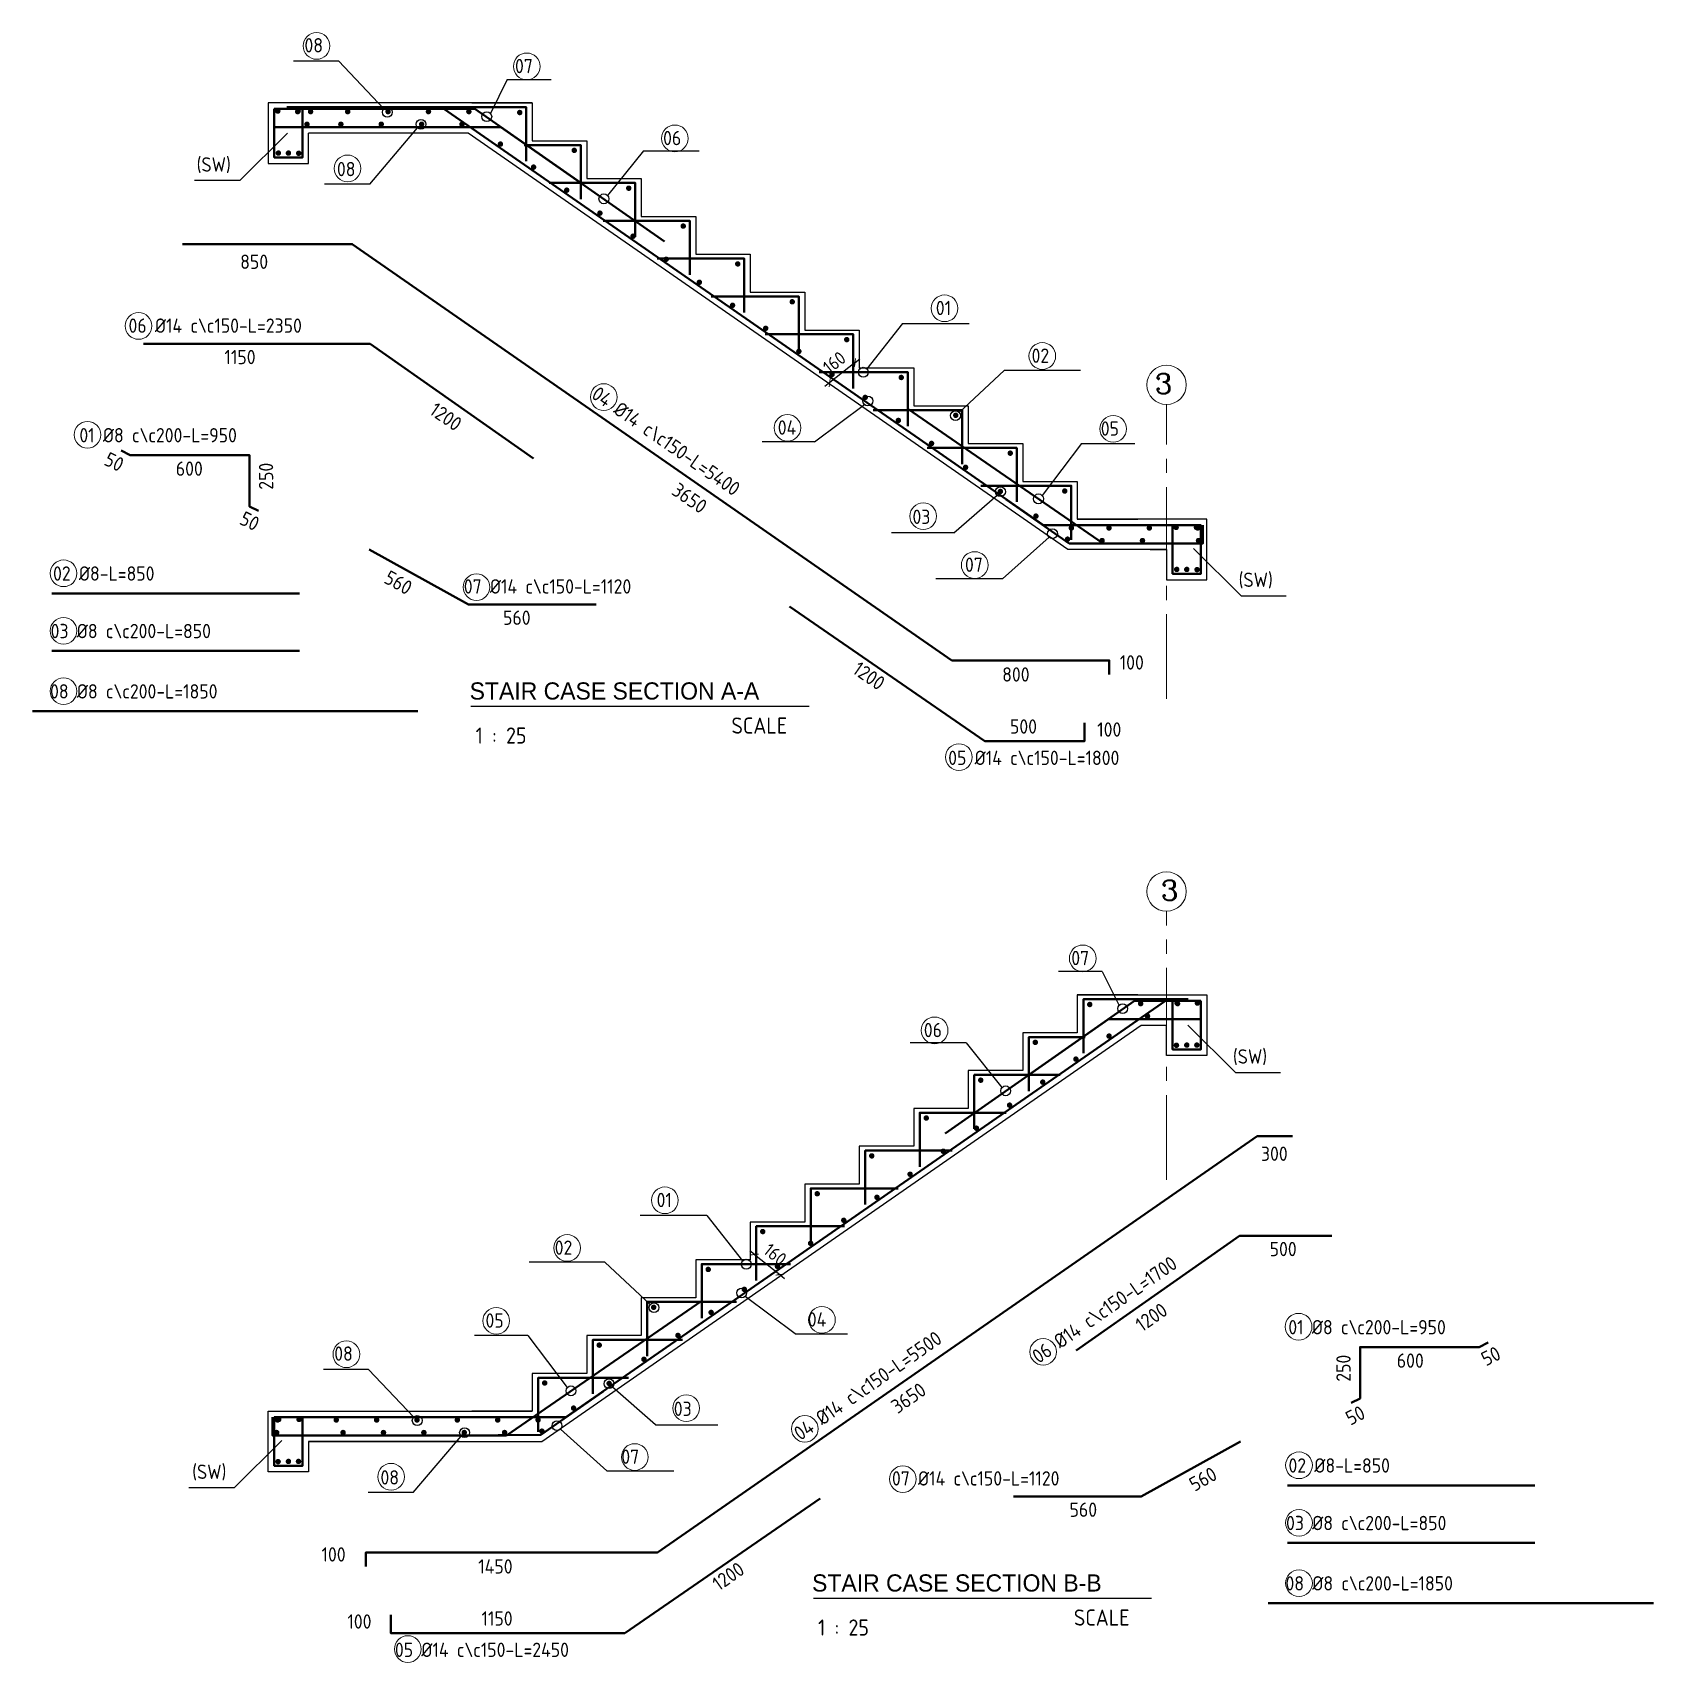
# Model space of a CAD drawing. Header units: inches. Extents: x -26151 to 62940, y -10194 to 246332.
# Drawn here: x 14594 to 15397, y 113343 to 114151 of the extents above; entities that cross this region are included whole.
import ezdxf
from ezdxf.enums import TextEntityAlignment as Align

# ---------------------------------------------------------------- set-up
doc = ezdxf.new("R2010")
doc.units = ezdxf.units.IN
doc.header["$LTSCALE"] = 0.7
doc.header["$MEASUREMENT"] = 0
doc.linetypes.add('ACAD_ISO10W100', pattern=[18, 12, -3, 0, -3])
doc.linetypes.add('CENTER2', pattern=[1.125, 0.75, -0.125, 0.125, -0.125])
doc.layers.get('0').update_dxf_attribs({"lineweight": 13})
doc.layers.get('Defpoints').update_dxf_attribs({"lineweight": 5})
for name, color, linetype, lineweight in [('axis', 254, 'ACAD_ISO10W100', 9), ('BAR1', 2, 'Continuous', 50), ('CENTER', 8, 'CENTER2', 18), ('DP', 220, 'Continuous', 20), ('hach', 9, 'Continuous', 9), ('TEXT', 3, 'Continuous', 25), ('top renforcment', 7, 'Continuous', 40), ('WALL', 7, 'Continuous', 25)]:
    doc.layers.add(name, color=color, linetype=linetype, lineweight=lineweight)
for name, color, linetype in [('CONC', 3, 'Continuous'), ('DTITLE', 23, 'Continuous'), ('STEXT', 3, 'Continuous')]:
    doc.layers.add(name, color=color, linetype=linetype)
doc.styles.add('200style', font='iso.shx', dxfattribs={"height": 6.5})
doc.styles.add('GENERATED_STYLE_4', font='verdanai.ttf')
doc.styles.add('HL-LD', font='HL-LD.SHX', dxfattribs={"height": 400})
doc.styles.add('ROMANS', font='ISO9.SHX', dxfattribs={"height": 70})
doc.dimstyles.new('25', dxfattribs={"dimtxt": 6.5, "dimasz": 3, "dimexe": 1.25, "dimexo": 0.625, "dimgap": 3, "dimtad": 1, "dimdec": 0, "dimlfac": 10, "dimtxsty": '200style', "dimblk": 'ARCHTICK', "dimcen": 2.5, "dimse1": 1, "dimse2": 1, "dimclrd": 256, "dimclrt": 3, "dimadec": 0, "dimazin": 0, "dimtfac": 1, "dimtdec": 0, "dimtix": 1, "dimtmove": 0, "dimatfit": 3, "dimldrblk": 'ARCHTICK', "dimfxl": 0, "dimarcsym": 0})

msp = doc.modelspace()

# ---------------------------------------------------------------- texts
at = {"layer": 'STEXT', "color": 3, "linetype": 'Continuous', "style": 'ROMANS'}
for s, p in [('SCALE', (14940.52, 113803.23)), ('1 : 25', (14813.79, 113798.29)), ('SCALE', (15110.14, 113361.35)), ('1 : 25', (14983.41, 113356.41))]:
    msp.add_text(s, height=8, dxfattribs=at).set_placement(p)
at = {"layer": 'TEXT', "color": 3, "style": 'ROMANS'}
for s, p in [('08', (14729.01, 114140.69)), ('07', (14833.3, 114130.39)), ('06', (14906.67, 114094.72)), ('(SW)', (14675.6, 114081.62)), ('08', (14745.09, 114079.35)), ('01', (15041.77, 114010.54)), ('02', (15089.2, 113986.92)), ('04', (14963.47, 113951.33)), ('05', (15123.48, 113950.82)), ('03', (15030.2, 113907.08)), ('07', (15056.2, 113883.36)), ('(SW)', (15191.76, 113875.9)), ('07', (15108.87, 113688.52)), ('06', (15035.83, 113652.85)), ('(SW)', (15188.94, 113639.74)), ('01', (14903.45, 113568.66)), ('02', (14852.97, 113545.04)), ('05', (14818.69, 113508.94)), ('04', (14978.36, 113509.45)), ('08', (14743.77, 113492.56)), ('03', (14911.97, 113465.21)), ('07', (14885.97, 113441.48)), ('(SW)', (14673.41, 113434.02)), ('08', (14766.66, 113431.22))]:
    msp.add_text(s, height=7.104, dxfattribs=at).set_placement(p)
for s, height, p in [('850', 7.104, (14697.18, 114036.99)), ('06 %%C14 c\\c150-L=2350', 7.1042, (14641.86, 114005.35)), ('1150', 7.104, (14689.39, 113989.79)), ('01 %%C8 c\\c200-L=950', 7.1042, (14617.52, 113951.06)), ('600', 7.104, (14665.29, 113934.51)), ('02 %%C8-L=850', 7.1042, (14604.47, 113882.55)), ('07 %%C14 c\\c150-L=1120', 7.1042, (14807.94, 113876.15)), ('560', 7.104, (14827.38, 113860.67)), ('03 %%C8 c\\c200-L=850', 7.1042, (14603.27, 113854.05)), ('100', 7.104, (15132.87, 113838.5)), ('800', 7.104, (15074.64, 113832.54)), ('08 %%C8 c\\c200-L=1850', 7.1042, (14602.99, 113824.17)), ('500', 7.104, (15078.5, 113806.76)), ('100', 7.104, (15121.72, 113805.27)), ('05 %%C14 c\\c150-L=1800', 7.1042, (15047.9, 113791.24)), ('300', 7.104, (15202.83, 113595.12)), ('500', 7.104, (15207.13, 113547.91)), ('01 %%C8 c\\c200-L=950', 7.1042, (15216.39, 113509.19)), ('600', 7.104, (15270.11, 113492.64)), ('07 %%C14 c\\c150-L=1120', 7.1042, (15020.03, 113434.28)), ('02 %%C8-L=850', 7.1042, (15216.46, 113440.68)), ('560', 7.104, (15108.02, 113418.79)), ('03 %%C8 c\\c200-L=850', 7.1042, (15215.25, 113412.18)), ('100', 7.104, (14737.47, 113396.62)), ('1450', 7.104, (14815.1, 113390.66)), ('08 %%C8 c\\c200-L=1850', 7.1042, (15214.97, 113382.3)), ('100', 7.104, (14750.28, 113363.39)), ('1150', 7.104, (14816.72, 113364.88)), ('05 %%C14 c\\c150-L=2450', 7.1042, (14773.83, 113349.37))]:
    msp.add_text(s, height=height, dxfattribs=at).set_placement(p, align=Align.MIDDLE_LEFT)
for s, height, rotation, p in [('04 %%C14 c\\c150-L=5400', 7.1042, 325.22474, (14872.67, 113972.76)), ('1200', 7.104, 325.22474, (14792.35, 113964.87)), ('50', 7.104, 333.43495, (14630.71, 113939.88)), ('250', 7.104, 90, (14709.97, 113924.06)), ('3650', 7.104, 325.22474, (14912.33, 113925.08)), ('50', 7.104, 333.43495, (14697.85, 113910.53)), ('560', 7.104, 330.94053, (14769.54, 113881.38)), ('1200', 7.104, 325.22474, (15001.95, 113836.49)), ('06 %%C14 c\\c150-L=1700', 7.1042, 34.77526, (15090.66, 113493.78)), ('1200', 7.104, 34.77526, (15141.87, 113509.49)), ('04 %%C14 c\\c150-L=5500', 7.1042, 34.77526, (14972.63, 113455.63)), ('250', 7.104, 90, (15243.7, 113482.18)), ('50', 7.104, 26.56505, (15312.68, 113492.86)), ('3650', 7.104, 34.77526, (15020.78, 113468.92)), ('50', 7.104, 26.56505, (15245.53, 113463.5)), ('560', 7.104, 29.05947, (15168.16, 113430.63)), ('1200', 7.104, 34.77526, (14932.27, 113381.11))]:
    msp.add_text(s, height=height, rotation=rotation, dxfattribs=at).set_placement(p, align=Align.MIDDLE_LEFT)
at = {"layer": 'TEXT', "char_height": 10, "style": 'GENERATED_STYLE_4'}
for insert, attachment_point in [((15158.85, 113981.58), 3), ((15153.3, 113730.59), 1)]:
    msp.add_mtext('{\\Fromanc|c0;3}', dxfattribs=dict(at, insert=insert, attachment_point=attachment_point))
at = {"layer": 'WALL', "color": 4, "linetype": 'Continuous', "style": 'HL-LD'}
for s, p in [('STAIR CASE SECTION A-A', (14810.84, 113820.12)), ('STAIR CASE SECTION B-B', (14980.46, 113378.24))]:
    msp.add_text(s, height=8.505, dxfattribs=at).set_placement(p)

# ---------------------------------------------------------------- blocks, each defined once
blk = doc.blocks.new('_ArchTick')
at = {"color": 0, "linetype": 'ByBlock', "lineweight": 0, "const_width": 0.15}
blk.add_lwpolyline([(-0.5, -0.5), (0.5, 0.5)], dxfattribs=at)
blk = doc.blocks.new('*D943')
at = {"layer": 'Defpoints', "color": 0, "linetype": 'ByBlock', "transparency": 16777216}
for p in [(14949.84, 113542.55), (14964.49, 113535.23), (14962.4, 113532.59)]:
    blk.add_point(p, dxfattribs=at)
at = {"layer": 'DP', "linetype": 'ByBlock', "lineweight": -2, "transparency": 16777216}
for p, q in [((14951.92, 113545.19), (14949.57, 113547.05)), ((14951.92, 113545.19), (14964.49, 113535.23)), ((14964.49, 113535.23), (14966.84, 113533.36))]:
    blk.add_line(p, q, dxfattribs=at)
at = {"layer": 'DP', "linetype": 'ByBlock', "lineweight": -2, "transparency": 16777216, "xscale": 3, "yscale": 3, "zscale": 3}
for p, rotation in [((14951.92, 113545.19), 321.5896754758438), ((14964.49, 113535.23), 141.5896754758438)]:
    blk.add_blockref('_ArchTick', p, dxfattribs=dict(at, rotation=rotation))
at = {"layer": 'DP', "color": 3, "linetype": 'ByBlock', "transparency": 16777216, "insert": (14962.19, 113545.23), "char_height": 6.5, "attachment_point": 5, "rotation": 321.58968, "style": '200style'}
blk.add_mtext('160', dxfattribs=at)
blk = doc.blocks.new('*D944')
at = {"layer": 'Defpoints', "color": 0, "linetype": 'ByBlock', "transparency": 16777216}
for p in [(15003.84, 113984.43), (14989.19, 113977.1), (14991.27, 113974.47)]:
    blk.add_point(p, dxfattribs=at)
at = {"layer": 'DP', "linetype": 'ByBlock', "lineweight": -2, "transparency": 16777216}
for p, q in [((15001.75, 113987.06), (14989.19, 113977.1)), ((15001.75, 113987.06), (15004.1, 113988.93)), ((14989.19, 113977.1), (14986.83, 113975.24))]:
    blk.add_line(p, q, dxfattribs=at)
at = {"layer": 'DP', "linetype": 'ByBlock', "lineweight": -2, "transparency": 16777216, "xscale": 3, "yscale": 3, "zscale": 3}
for p, rotation in [((15001.75, 113987.06), 218.4103245241562), ((14989.19, 113977.1), 38.41032452415619)]:
    blk.add_blockref('_ArchTick', p, dxfattribs=dict(at, rotation=rotation))
at = {"layer": 'DP', "color": 3, "linetype": 'ByBlock', "transparency": 16777216, "insert": (14991.48, 113987.11), "char_height": 6.5, "attachment_point": 5, "rotation": 38.41032, "style": '200style'}
blk.add_mtext('160', dxfattribs=at)

# ---------------------------------------------------------------- dimensions: what is measured, and where the dimension line sits
at = {"layer": 'DP', "linetype": 'ByBlock'}
for p1, p2, distance, picture, middle in [((15003.84, 113984.43), (14991.27, 113974.47), -3.36, '*D944', (14991.48, 113987.11)), ((14949.84, 113542.55), (14962.4, 113532.59), 3.36, '*D943', (14962.19, 113545.23))]:
    dim = msp.add_aligned_dim(p1=p1, p2=p2, distance=distance, dimstyle='25', dxfattribs=at)
    dim.commit()
    dim.dimension.update_dxf_attribs({"geometry": picture, "text_midpoint": middle})

# ---------------------------------------------------------------- linework, layer by layer
at = {"lineweight": 20, "extrusion": (0, 0, -1)}
msp.add_ellipse((15156.08, 113976.01), major_axis=(0.01, 9.75), ratio=1, start_param=4.711847, end_param=10.995032, dxfattribs=at)
at = {"lineweight": 20}
msp.add_ellipse((15156.07, 113725.01), major_axis=(-0.01, 9.75), ratio=1, start_param=4.711847, end_param=10.995032, dxfattribs=at)
at = {"layer": 'axis', "linetype": 'CENTER2', "ltscale": 80}
for p, q in [((15156.08, 113820.39), (15156.08, 113966.25)), ((15156.08, 113582.2), (15156.08, 113715.26))]:
    msp.add_line(p, q, dxfattribs=at)
at = {"layer": 'BAR1', "linetype": 'Continuous', "const_width": 1.35}
for points in [[(14716.48, 114111.63, -1), (14715.13, 114111.63, -1)], [(14724.99, 114111.36, 1), (14726.34, 114111.36, 1)], [(14726.55, 114111.63, -1), (14725.2, 114111.63, -1)], [(14731.36, 114111.36, 1), (14732.71, 114111.36, 1)], [(14749.77, 114111.36, 1), (14751.12, 114111.36, 1)], [(14769.77, 114111.36, 1), (14771.12, 114111.36, 1)], [(14789.77, 114111.36, 1), (14791.12, 114111.36, 1)], [(14809.77, 114111.36, 1), (14811.12, 114111.36, 1)], [(14834.97, 114110.92, 1), (14836.32, 114110.92, 1)], [(14834.97, 114110.92, 1), (14836.32, 114110.92, 1)], [(14729.59, 114105.12, 1), (14730.94, 114105.12, 1)], [(14746.37, 114105.12, 1), (14747.72, 114105.12, 1)], [(14766.37, 114105.12, 1), (14767.72, 114105.12, 1)], [(14786.37, 114105.12, 1), (14787.72, 114105.12, 1)], [(14806.37, 114105.12, 1), (14807.72, 114105.12, 1)], [(14716.77, 114090.82, -1), (14715.42, 114090.82, -1)], [(14721.75, 114090.82, -1), (14720.4, 114090.82, -1)], [(14726.86, 114090.72, -1), (14725.51, 114090.72, -1)], [(14825.4, 114095.28, 1), (14826.75, 114095.28, 1)], [(14861.97, 114092.17, 1), (14863.32, 114092.17, 1)], [(14841.83, 114083.87, 1), (14843.18, 114083.87, 1)], [(14858.26, 114072.46, 1), (14859.61, 114072.46, 1)], [(14888.97, 114073.42, 1), (14890.32, 114073.42, 1)], [(14874.68, 114061.06, 1), (14876.03, 114061.06, 1)], [(14915.97, 114054.67, 1), (14917.32, 114054.67, 1)], [(14891.11, 114049.65, 1), (14892.46, 114049.65, 1)], [(14907.54, 114038.24, 1), (14908.89, 114038.24, 1)], [(14942.97, 114035.92, 1), (14944.32, 114035.92, 1)], [(14923.97, 114026.83, 1), (14925.32, 114026.83, 1)], [(14940.39, 114015.42, 1), (14941.74, 114015.42, 1)], [(14969.97, 114017.17, 1), (14971.32, 114017.17, 1)], [(14956.82, 114004.02, 1), (14958.17, 114004.02, 1)], [(14996.97, 113998.42, 1), (14998.32, 113998.42, 1)], [(14973.25, 113992.61, 1), (14974.6, 113992.61, 1)], [(14989.68, 113981.2, 1), (14991.03, 113981.2, 1)], [(15023.97, 113979.67, 1), (15025.32, 113979.67, 1)], [(15006.1, 113969.79, 1), (15007.45, 113969.79, 1)], [(15022.53, 113958.38, 1), (15023.88, 113958.38, 1)], [(15050.97, 113960.92, 1), (15052.32, 113960.92, 1)], [(15038.96, 113946.98, 1), (15040.31, 113946.98, 1)], [(15077.97, 113942.17, 1), (15079.32, 113942.17, 1)], [(15055.82, 113935.15, 1), (15057.17, 113935.15, 1)], [(15073.06, 113923.21, 1), (15074.41, 113923.21, 1)], [(15104.97, 113923.42, 1), (15106.32, 113923.42, 1)], [(15090.67, 113910.98, 1), (15092.02, 113910.98, 1)], [(15108.25, 113905.11, 1), (15109.6, 113905.11, 1)], [(15126.85, 113905.11, 1), (15128.2, 113905.11, 1)], [(15146.85, 113905.11, 1), (15148.2, 113905.11, 1)], [(15161.48, 113905.38, -1), (15160.13, 113905.38, -1)], [(15171.55, 113905.38, -1), (15170.2, 113905.38, -1)], [(15170.8, 113905.11, 1), (15172.15, 113905.11, 1)], [(15106.36, 113899.56, 1), (15107.71, 113899.56, 1)], [(15123.45, 113898.87, 1), (15124.8, 113898.87, 1)], [(15143.45, 113898.87, 1), (15144.8, 113898.87, 1)], [(15171.23, 113898.87, 1), (15172.58, 113898.87, 1)], [(15161.77, 113884.57, -1), (15160.42, 113884.57, -1)], [(15166.75, 113884.57, -1), (15165.4, 113884.57, -1)], [(15171.86, 113884.47, -1), (15170.51, 113884.47, -1)], [(15118.7, 113669.05, -1), (15117.35, 113669.05, -1)], [(15118.7, 113669.05, -1), (15117.35, 113669.05, -1)], [(15143.9, 113669.48, -1), (15142.55, 113669.48, -1)], [(15147.3, 113663.25, -1), (15145.95, 113663.25, -1)], [(15160.61, 113669.75, 1), (15161.96, 113669.75, 1)], [(15162.17, 113669.48, -1), (15160.82, 113669.48, -1)], [(15170.67, 113669.75, 1), (15172.02, 113669.75, 1)], [(15091.7, 113650.3, -1), (15090.35, 113650.3, -1)], [(15128.27, 113653.4, -1), (15126.92, 113653.4, -1)], [(15160.29, 113648.84, 1), (15161.64, 113648.84, 1)], [(15165.4, 113648.94, 1), (15166.75, 113648.94, 1)], [(15170.39, 113648.94, 1), (15171.74, 113648.94, 1)], [(15111.84, 113641.99, -1), (15110.49, 113641.99, -1)], [(15064.7, 113631.55, -1), (15063.35, 113631.55, -1)], [(15095.41, 113630.59, -1), (15094.06, 113630.59, -1)], [(15078.99, 113619.18, -1), (15077.64, 113619.18, -1)], [(15037.7, 113612.8, -1), (15036.35, 113612.8, -1)], [(15062.56, 113607.77, -1), (15061.21, 113607.77, -1)], [(15010.7, 113594.05, -1), (15009.35, 113594.05, -1)], [(15046.13, 113596.36, -1), (15044.78, 113596.36, -1)], [(15029.7, 113584.95, -1), (15028.35, 113584.95, -1)], [(14983.7, 113575.3, -1), (14982.35, 113575.3, -1)], [(15013.28, 113573.55, -1), (15011.93, 113573.55, -1)], [(14996.85, 113562.14, -1), (14995.5, 113562.14, -1)], [(14956.7, 113556.55, -1), (14955.35, 113556.55, -1)], [(14980.42, 113550.73, -1), (14979.07, 113550.73, -1)], [(14929.7, 113537.8, -1), (14928.35, 113537.8, -1)], [(14963.99, 113539.32, -1), (14962.64, 113539.32, -1)], [(14947.57, 113527.92, -1), (14946.22, 113527.92, -1)], [(14902.7, 113519.05, -1), (14901.35, 113519.05, -1)], [(14931.14, 113516.51, -1), (14929.79, 113516.51, -1)], [(14914.71, 113505.1, -1), (14913.36, 113505.1, -1)], [(14875.7, 113500.3, -1), (14874.35, 113500.3, -1)], [(14897.85, 113493.28, -1), (14896.5, 113493.28, -1)], [(14848.7, 113481.55, -1), (14847.35, 113481.55, -1)], [(14880.61, 113481.33, -1), (14879.26, 113481.33, -1)], [(14863, 113469.1, -1), (14861.65, 113469.1, -1)], [(14716.36, 113463.23, -1), (14715.01, 113463.23, -1)], [(14715.61, 113463.5, 1), (14716.96, 113463.5, 1)], [(14725.67, 113463.5, 1), (14727.02, 113463.5, 1)], [(14745.43, 113463.23, -1), (14744.07, 113463.23, -1)], [(14765.43, 113463.23, -1), (14764.07, 113463.23, -1)], [(14785.43, 113463.23, -1), (14784.07, 113463.23, -1)], [(14805.43, 113463.23, -1), (14804.07, 113463.23, -1)], [(14805.43, 113463.23, -1), (14804.07, 113463.23, -1)], [(14825.43, 113463.23, -1), (14824.07, 113463.23, -1)], [(14845.43, 113463.23, -1), (14844.07, 113463.23, -1)], [(14715.93, 113457, -1), (14714.58, 113457, -1)], [(14748.83, 113457, -1), (14747.48, 113457, -1)], [(14768.83, 113457, -1), (14767.48, 113457, -1)], [(14788.83, 113457, -1), (14787.48, 113457, -1)], [(14808.83, 113457, -1), (14807.48, 113457, -1)], [(14808.83, 113457, -1), (14807.48, 113457, -1)], [(14828.83, 113457, -1), (14827.48, 113457, -1)], [(14847.31, 113457.68, -1), (14845.96, 113457.68, -1)], [(14715.29, 113442.59, 1), (14716.64, 113442.59, 1)], [(14720.4, 113442.69, 1), (14721.75, 113442.69, 1)], [(14725.39, 113442.69, 1), (14726.74, 113442.69, 1)]]:
    msp.add_lwpolyline(points, format="xyb", close=True, dxfattribs=at)
at = {"layer": 'CENTER', "linetype": 'ByBlock'}
for p, q in [((15111.84, 113909.43), (15176.08, 113909.43)), ((14841.84, 113467.55), (14711.08, 113467.55))]:
    msp.add_line(p, q, dxfattribs=at)
at = {"layer": 'CONC'}
for points in [[(14841.84, 114115.68), (14711.08, 114115.68)], [(14711.08, 114115.68), (14711.08, 114085.68), (14731.08, 114085.68), (14731.08, 114100.68)], [(14811.84, 114115.68), (14841.84, 114115.68), (14841.84, 114096.93)], [(15156.08, 113894.43), (15107.14, 113894.43), (14810.12, 114100.68), (14731.08, 114100.68)], [(14841.84, 114096.93), (14868.84, 114096.93), (14868.84, 114078.18)], [(14868.84, 114078.18), (14895.84, 114078.18), (14895.84, 114059.43)], [(14895.84, 114059.43), (14922.84, 114059.43), (14922.84, 114040.68)], [(14922.84, 114040.68), (14949.84, 114040.68), (14949.84, 114021.93)], [(14949.84, 114021.93), (14976.84, 114021.93), (14976.84, 114003.18)], [(14976.84, 114003.18), (15003.84, 114003.18), (15003.84, 113984.43)], [(15003.84, 113984.43), (15030.84, 113984.43), (15030.84, 113965.68)], [(15030.84, 113965.68), (15057.84, 113965.68), (15057.84, 113946.93)], [(15057.84, 113946.93), (15084.84, 113946.93), (15084.84, 113928.18), (15111.84, 113928.18), (15111.84, 113909.43), (15141.84, 113909.43), (15111.84, 113909.43)], [(15176.08, 113894.43), (15176.08, 113909.43), (15111.84, 113909.43)], [(15148.02, 113894.43), (15156.08, 113894.43)], [(15156.08, 113894.43), (15156.08, 113879.43), (15176.08, 113879.43), (15176.08, 113894.43)], [(15141.84, 113673.8), (15111.84, 113673.8), (15111.84, 113655.05)], [(15111.84, 113673.8), (15176.08, 113673.8)], [(15176.08, 113673.8), (15176.08, 113643.8), (15156.08, 113643.8), (15156.08, 113658.8)], [(14731.08, 113452.55), (14846.53, 113452.55), (15143.55, 113658.8), (15156.08, 113658.8)], [(15111.84, 113655.05), (15084.84, 113655.05), (15084.84, 113636.3)], [(15084.84, 113636.3), (15057.84, 113636.3), (15057.84, 113617.55)], [(15057.84, 113617.55), (15030.84, 113617.55), (15030.84, 113598.8)], [(15030.84, 113598.8), (15003.84, 113598.8), (15003.84, 113580.05)], [(15003.84, 113580.05), (14976.84, 113580.05), (14976.84, 113561.3)], [(14976.84, 113561.3), (14949.84, 113561.3), (14949.84, 113542.55)], [(14949.84, 113542.55), (14922.84, 113542.55), (14922.84, 113523.8)], [(14922.84, 113523.8), (14895.84, 113523.8), (14895.84, 113505.05)], [(14895.84, 113505.05), (14868.84, 113505.05), (14868.84, 113486.3), (14841.84, 113486.3), (14841.84, 113467.55), (14811.84, 113467.55), (14841.84, 113467.55)], [(14711.08, 113452.55), (14711.08, 113467.55), (14841.84, 113467.55)], [(14731.08, 113452.55), (14731.08, 113437.55), (14711.08, 113437.55), (14711.08, 113452.55)], [(14805.65, 113452.55), (14731.08, 113452.55)]]:
    msp.add_lwpolyline(points, dxfattribs=at)
at = {"layer": 'DTITLE', "color": 4, "linetype": 'Continuous'}
for p, q in [((14978.97, 113816.66), (14811.47, 113816.66)), ((15148.59, 113374.79), (14981.09, 113374.79))]:
    msp.add_line(p, q, dxfattribs=at)
at = {"layer": 'hach', "ltscale": 15}
for centre in [(14735.01, 114143.91), (14839.13, 114133.78), (14912.51, 114098.11), (14750.36, 114083.24), (15046.1, 114013.93), (14646.83, 114005.19), (15094.51, 113990.31), (14877.27, 113969.96), (14621.53, 113951.3), (14968.3, 113954.72), (15129.65, 113954.21), (15035.53, 113910.97), (15061.03, 113886.75), (14609.69, 113882.65), (14814.23, 113875.81), (14609.69, 113854.15), (14609.69, 113824.27), (15053.2, 113791.62), (15114.54, 113691.9), (15041.16, 113656.23), (14907.57, 113572.05), (14859.16, 113548.43), (14824.02, 113512.33), (14985.37, 113512.84), (15221.48, 113509.42), (14749.78, 113495.78), (15094.92, 113496.99), (14918.14, 113469.1), (14976.88, 113458.83), (14892.64, 113444.87), (15221.67, 113440.77), (14771.92, 113435.11), (15025.43, 113433.93), (15221.67, 113412.27), (15221.67, 113382.39), (14780.21, 113349.74)]:
    msp.add_circle(centre, 6.61, dxfattribs=at)
at = {"layer": 'TEXT', "color": 1}
for p, q in [((14746.02, 114136.44), (14723.66, 114136.44)), ((14746.02, 114136.44), (14768.38, 114112.8)), ((14829.43, 114127.32), (14821.15, 114110.49)), ((14829.43, 114127.32), (14851.17, 114127.33)), ((14696.97, 114077.17), (14720.63, 114100.62)), ((14761.37, 114075.4), (14785.02, 114103.37)), ((14896.89, 114091.91), (14879.16, 114069.78)), ((14896.89, 114091.91), (14924.54, 114091.92)), ((14696.97, 114077.17), (14674.62, 114077.17)), ((14761.37, 114075.4), (14739.01, 114075.4)), ((15025.27, 114006.39), (15007.66, 113983.88)), ((15025.27, 114006.39), (15058.35, 114006.4)), ((15075.83, 113983.34), (15053.34, 113962.37)), ((15075.83, 113983.34), (15113.41, 113983.35)), ((14981.61, 113947.83), (15006.37, 113966.31)), ((14981.61, 113947.83), (14955.73, 113947.84)), ((15113.95, 113946.99), (15094.45, 113921.16)), ((15113.95, 113946.99), (15140.42, 113947)), ((15050.69, 113902.69), (15072.07, 113921.36)), ((15050.69, 113902.69), (15019.81, 113902.7)), ((15074.84, 113879.86), (15097.84, 113900.54)), ((15193, 113871.45), (15169.35, 113894.9)), ((15074.84, 113879.86), (15041.77, 113879.86)), ((15193, 113871.45), (15215.36, 113871.45)), ((15124.24, 113685.44), (15102.5, 113685.45)), ((15124.24, 113685.44), (15132.53, 113668.62)), ((15190.18, 113635.29), (15166.53, 113658.75)), ((15056.78, 113650.03), (15029.13, 113650.04)), ((15056.78, 113650.03), (15074.51, 113627.9)), ((15190.18, 113635.29), (15212.54, 113635.29)), ((14928.4, 113564.51), (14895.32, 113564.52)), ((14928.4, 113564.51), (14946.01, 113542.01)), ((14877.84, 113541.46), (14840.26, 113541.47)), ((14877.84, 113541.46), (14900.33, 113520.5)), ((14972.06, 113505.95), (14947.3, 113524.43)), ((14839.72, 113505.11), (14813.25, 113505.12)), ((14839.72, 113505.11), (14859.22, 113479.28)), ((14972.06, 113505.95), (14997.94, 113505.96)), ((14760.79, 113488.31), (14738.43, 113488.31)), ((14760.79, 113488.31), (14783.14, 113464.67)), ((14902.98, 113460.82), (14881.61, 113479.48)), ((14782.93, 113427.27), (14806.59, 113455.24)), ((14878.83, 113437.98), (14855.83, 113458.66)), ((14902.98, 113460.82), (14933.86, 113460.83)), ((14694.16, 113429.57), (14717.81, 113453.02)), ((14878.83, 113437.98), (14911.91, 113437.99)), ((14694.16, 113429.57), (14671.8, 113429.57)), ((14782.93, 113427.27), (14760.57, 113427.27))]:
    msp.add_line(p, q, dxfattribs=at)
at = {"layer": 'TEXT', "color": 1, "linetype": 'Continuous'}
for centre in [(14770.1, 114111.07), (14819.32, 114108.87), (14786.74, 114105.09), (14877.33, 114068.16), (15005.83, 113982.26), (15008.1, 113968.04), (15051.51, 113960.75), (15073.79, 113923.08), (15092.63, 113919.54), (15099.56, 113902.26), (15134.35, 113667), (15076.34, 113626.28), (14947.84, 113540.39), (14945.57, 113526.16), (14902.16, 113518.88), (14861.04, 113477.66), (14879.88, 113481.21), (14784.87, 113462.94), (14854.11, 113460.38), (14808.31, 113456.96)]:
    msp.add_circle(centre, 2.44, dxfattribs=at)
at = {"layer": 'top renforcment'}
for points in [[(14714.08, 114112.68), (14798.09, 114112.68), (15095.12, 113906.43), (15173.08, 113906.43), (15173.08, 113899.56)], [(14714.08, 114112.68), (14714.08, 114088.68), (14728.08, 114088.68), (14728.08, 114112.68)], [(14714.08, 114112.68), (14813.47, 114112.68), (14865.84, 114076.05)], [(14720.33, 114113.55), (14838.84, 114113.55), (14838.84, 114086.78)], [(14714.08, 114103.67), (14826.35, 114103.67), (14907.28, 114046.95)], [(14837.85, 114094.8), (14865.84, 114094.8), (14865.84, 114068.03)], [(14850.31, 114076.05), (14892.84, 114076.05), (14892.84, 114049.28)], [(14877.04, 114057.3), (14919.84, 114057.3), (14919.84, 114030.53)], [(14668.67, 114045.72), (14752.68, 114045.72), (15049.71, 113839.47), (15127.67, 113839.47), (15127.67, 113832.59)], [(14903.77, 114038.55), (14946.84, 114038.55), (14946.84, 114011.78)], [(14930.5, 114019.8), (14973.84, 114019.8), (14973.84, 113993.03)], [(14649.27, 113996.29), (14761.54, 113996.29), (14842.46, 113939.57)], [(14957.22, 114001.05), (15000.84, 114001.05), (15000.84, 113974.28)], [(14983.95, 113982.3), (15027.84, 113982.3), (15027.84, 113955.53)], [(15010.68, 113963.55), (15054.84, 113963.55), (15054.84, 113936.78)], [(15174.04, 113906.43), (15174.04, 113897.43), (15124.62, 113897.43), (15027.84, 113964.11)], [(14638.23, 113943.43), (14642.7, 113941.19), (14701.72, 113941.19), (14701.72, 113915.81), (14706.19, 113913.58)], [(15037.41, 113944.8), (15081.84, 113944.8), (15081.84, 113918.03)], [(15064.14, 113926.05), (15108.84, 113926.05), (15108.84, 113899.28)], [(15149.94, 113897.43), (15107.9, 113897.43), (15076.63, 113919.27)], [(15159.08, 113906.43), (15159.08, 113882.43), (15173.08, 113882.43), (15173.08, 113906.43)], [(14761.04, 113894.49), (14810.25, 113867.15), (14873.48, 113867.15)], [(14726.51, 113872.68), (14603.95, 113872.68)], [(15115.44, 113808.55), (15115.44, 113799.55), (15066.02, 113799.55), (14969.23, 113866.23)], [(14726.51, 113844.18), (14603.95, 113844.18)], [(14785.24, 113814.3), (14594.34, 113814.3)], [(15173.08, 113670.8), (15155.58, 113670.8), (14858.55, 113464.55), (14714.08, 113464.55), (14714.08, 113457.68)], [(15173.08, 113670.8), (15140.2, 113670.8), (15087.84, 113634.17)], [(15166.82, 113671.67), (15114.84, 113671.67), (15114.84, 113644.9)], [(15173.08, 113670.8), (15173.08, 113646.8), (15159.08, 113646.8), (15159.08, 113670.8)], [(15173.08, 113661.79), (15127.32, 113661.79), (15046.4, 113605.07)], [(15115.82, 113652.92), (15087.84, 113652.92), (15087.84, 113626.15)], [(15103.36, 113634.17), (15060.84, 113634.17), (15060.84, 113607.4)], [(15076.63, 113615.42), (15033.84, 113615.42), (15033.84, 113588.65)], [(15218.48, 113603.84), (15200.99, 113603.84), (14903.96, 113397.59), (14759.48, 113397.59), (14759.48, 113390.72)], [(15049.9, 113596.67), (15006.84, 113596.67), (15006.84, 113569.9)], [(15023.18, 113577.92), (14979.84, 113577.92), (14979.84, 113551.15)], [(14996.45, 113559.17), (14952.84, 113559.17), (14952.84, 113532.4)], [(15237.89, 113554.42), (15192.13, 113554.41), (15111.21, 113497.69)], [(14969.72, 113540.42), (14925.84, 113540.42), (14925.84, 113513.65)], [(14713.12, 113464.55), (14713.12, 113455.55), (14829.05, 113455.55), (14925.84, 113522.23)], [(14942.99, 113521.67), (14898.84, 113521.67), (14898.84, 113494.9)], [(14916.26, 113502.92), (14871.84, 113502.92), (14871.84, 113476.15)], [(15315.44, 113501.55), (15310.97, 113499.31), (15251.95, 113499.31), (15251.95, 113473.94), (15247.48, 113471.7)], [(14889.53, 113484.17), (14844.84, 113484.17), (14844.84, 113457.4)], [(14803.73, 113455.55), (14846.11, 113455.88), (14877.04, 113477.39)], [(14728.08, 113464.55), (14728.08, 113440.55), (14714.08, 113440.55), (14714.08, 113464.55)], [(15192.63, 113452.62), (15143.42, 113425.27), (15080.19, 113425.27)], [(15338.49, 113430.8), (15215.93, 113430.8)], [(14771.72, 113366.68), (14771.72, 113357.68), (14887.65, 113357.68), (14984.44, 113424.36)], [(15338.49, 113402.3), (15215.93, 113402.3)], [(15397.22, 113372.42), (15206.33, 113372.42)]]:
    msp.add_lwpolyline(points, dxfattribs=at)

msp.set_redraw_order([(e.dxf.handle, doc.entitydb.next_handle()) for e in msp.query("TEXT MTEXT ATTDEF DIMENSION ARC_DIMENSION")])  # texts and dimensions are drawn at this point

doc.saveas('drawing.dxf')
